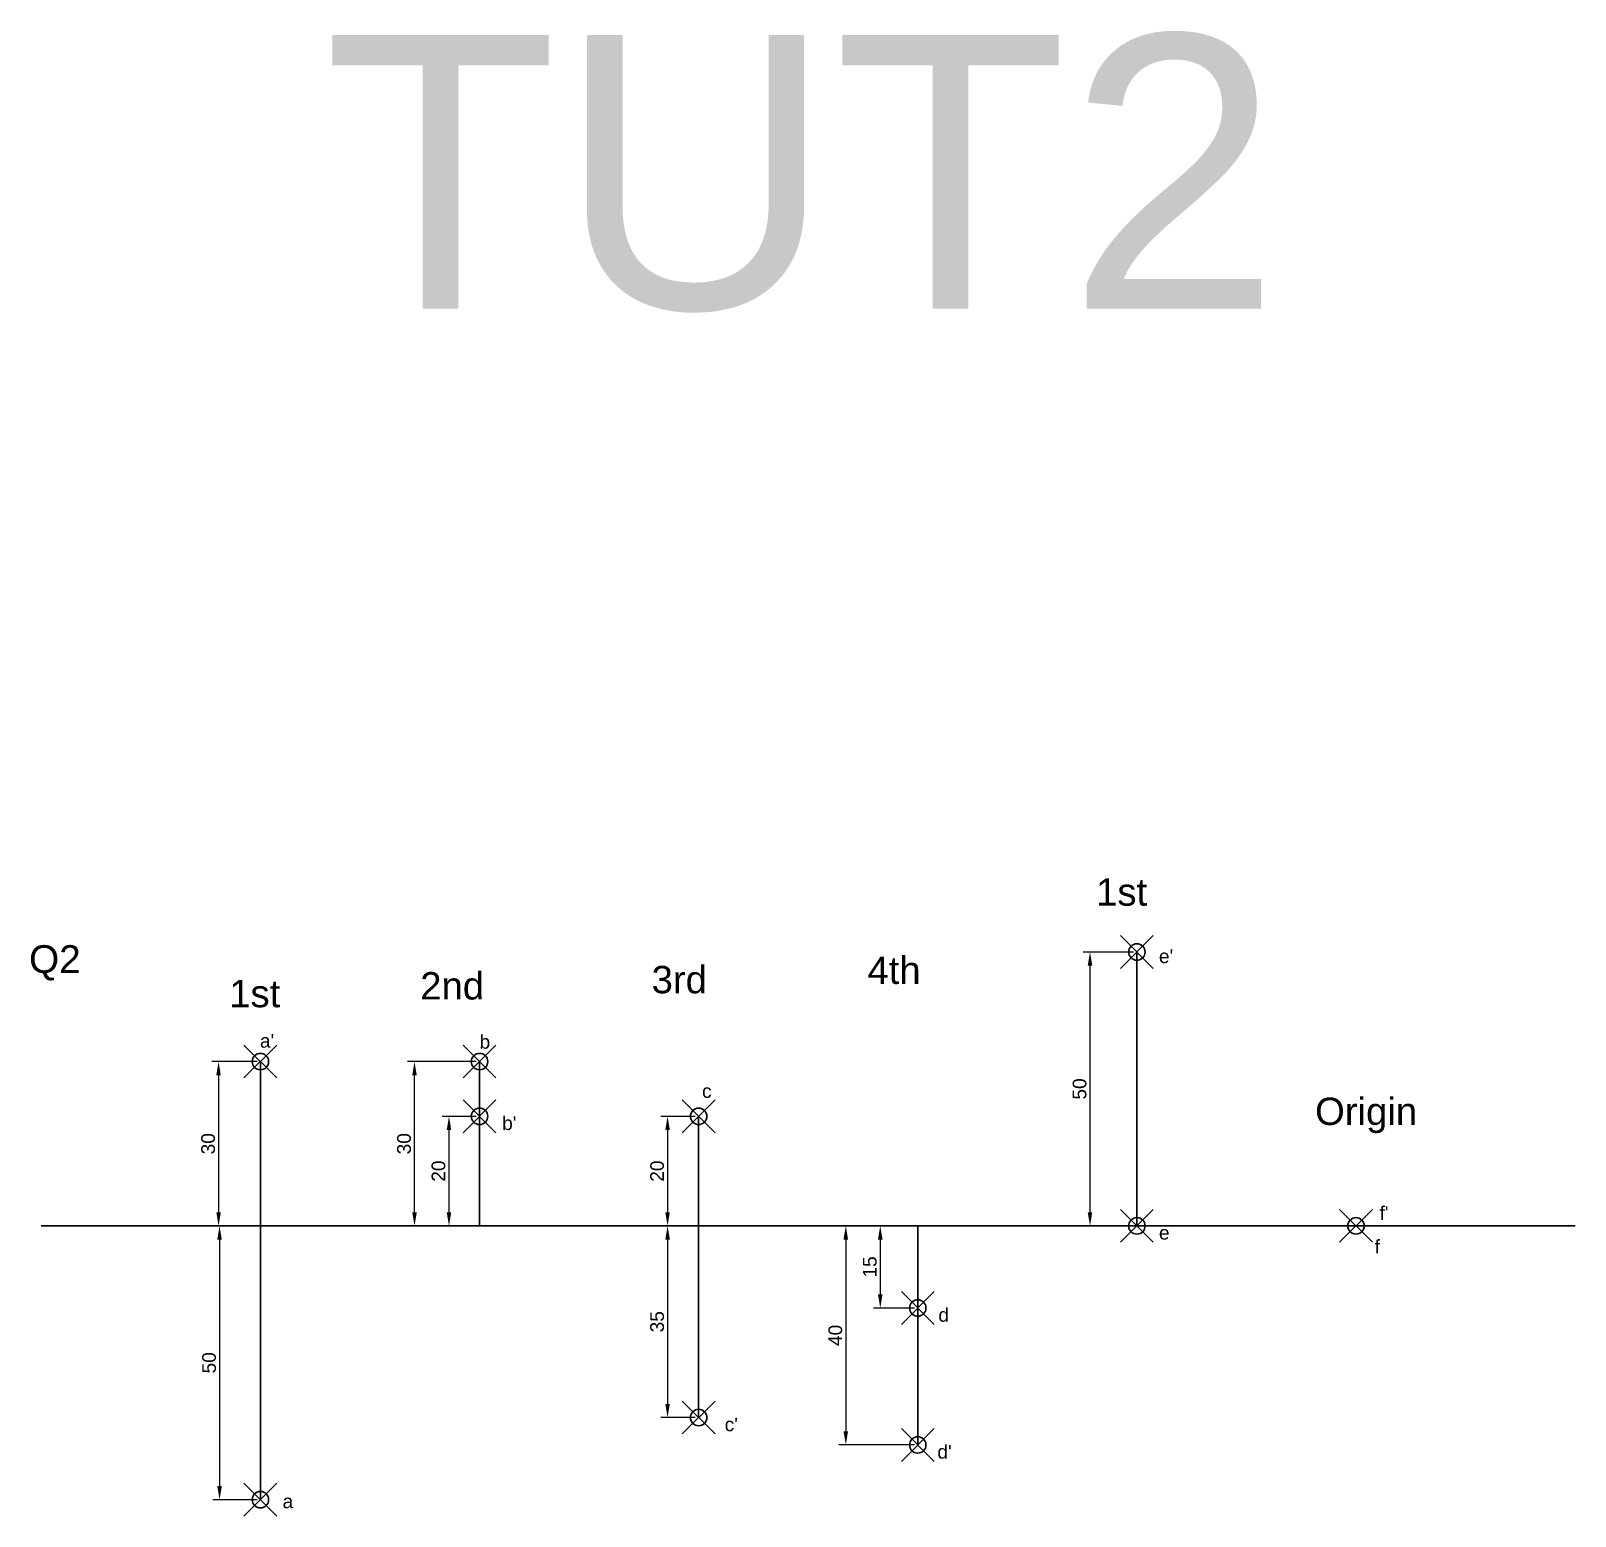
# Model space of a CAD drawing. Header units: millimetres. Extents: x 137 to 7220, y 7466 to 9893.
# Drawn here: x 686.6 to 968.5, y 9621.6 to 9892.8 of the extents above; entities that cross this region are included whole.
import ezdxf

# ---------------------------------------------------------------- set-up
doc = ezdxf.new("R2010")
doc.units = ezdxf.units.MM
doc.header["$PDMODE"] = 35
doc.header["$PDSIZE"] = 3
doc.layers.add('Dimensions', color=1, linetype='Continuous')
doc.layers.add('Text', color=7, linetype='Continuous')
doc.layers.add('Object', color=7, linetype='Continuous', lineweight=30)
doc.styles.get("Standard").update_dxf_attribs({"font": 'arial.ttf'})
doc.dimstyles.new('ISO-25', dxfattribs={"dimtxt": 2.5, "dimasz": 2.5, "dimexe": 1.25, "dimexo": 0.625, "dimtad": 1, "dimdec": 0, "dimtxsty": 'Standard', "dimcen": 2.5, "dimadec": 0, "dimazin": 0, "dimtfac": 1, "dimtdec": 0, "dimtmove": 0, "dimatfit": 3, "dimfxl": 1, "dimarcsym": 0})

msp = doc.modelspace()

# ---------------------------------------------------------------- texts
at = {"layer": 'Object'}
msp.add_text('TUT2', height=50, dxfattribs=at).set_placement((740.035, 9842.028))
at = {"layer": 'Text'}
for s, p in [('4th', (839.306, 9718.741)), ('2nd', (757.66, 9715.908)), ('3rd', (799.901, 9717.041)), ('1st', (722.791, 9714.491)), ('Origin', (921.013, 9692.99))]:
    msp.add_text(s, height=5, dxfattribs=at).set_placement(p)
at = {"layer": 'Text', "attachment_point": 1}
for s, width, gutter_width, heights, insert, char_height in [('1st', 56.13115, 192.774, [19.655], (881.041, 9738.037), 5), ('Q2', 101.91327, 12.5, [0], (686.247, 9725.822), 5.0647), ("e'", 19.23405, 12.5, [0], (892.511, 9725.054), 2.5), ("a'", 13.12229, 12.5, [0], (728.392, 9709.605), 2.5), ('b', 14.02108, 12.5, [0], (768.486, 9709.425), 2.5), ('c', 7.90933, 12.5, [0], (809.103, 9700.443), 2.5), ("b'", 7.90933, 12.5, [0], (772.612, 9694.574), 2.5), ("f'", 9.34739, 12.5, [0], (932.776, 9678.167), 2.5), ('e', 6.65103, 12.5, [0], (892.511, 9674.574), 2.5), ('f', 8.62836, 12.5, [0], (931.878, 9672.032), 2.5), ('d', 17.43647, 12.5, [0], (852.245, 9659.574), 2.5), ("c'", 8.26884, 12.5, [0], (813.238, 9639.574), 2.5), ("d'", 9.52715, 12.5, [0], (852.065, 9634.574), 2.5), ('a', 15.27938, 12.5, [0], (732.527, 9625.532), 2.5)]:
    msp.add_mtext_dynamic_manual_height_columns(s, width=width, gutter_width=gutter_width, heights=heights, dxfattribs=dict(at, insert=insert, char_height=char_height))

# ---------------------------------------------------------------- blocks, each defined once
blk = doc.blocks.new('*D335')
at = {"layer": 'Defpoints', "color": 0, "transparency": 16777216}
for p in [(728.49, 9704.57), (720.84, 9674.57), (728.49, 9674.57)]:
    blk.add_point(p, dxfattribs=at)
at = {"layer": 'Dimensions', "color": 0, "lineweight": -2, "transparency": 16777216}
for p, q in [((727.86, 9704.57), (719.59, 9704.57)), ((720.84, 9702.07), (720.84, 9677.07)), ((727.86, 9674.57), (719.59, 9674.57))]:
    blk.add_line(p, q, dxfattribs=at)
at = {"layer": 'Dimensions', "color": 0, "transparency": 16777216}
for points in [[(720.43, 9702.07), (721.26, 9702.07), (720.84, 9704.57)], [(720.43, 9677.07), (721.26, 9677.07), (720.84, 9674.57)]]:
    blk.add_solid(points, dxfattribs=at)
at = {"layer": 'Dimensions', "color": 0, "transparency": 16777216, "insert": (718.94, 9689.57), "char_height": 2.5, "attachment_point": 5, "rotation": 90}
blk.add_mtext('30', dxfattribs=at)
blk = doc.blocks.new('*D336')
at = {"layer": 'Defpoints', "color": 0, "transparency": 16777216}
for p in [(728.49, 9674.57), (721.02, 9624.57), (728.49, 9624.57)]:
    blk.add_point(p, dxfattribs=at)
at = {"layer": 'Dimensions', "color": 0, "lineweight": -2, "transparency": 16777216}
for p, q in [((727.86, 9674.57), (719.77, 9674.57)), ((721.02, 9672.07), (721.02, 9627.07)), ((727.86, 9624.57), (719.77, 9624.57))]:
    blk.add_line(p, q, dxfattribs=at)
at = {"layer": 'Dimensions', "color": 0, "transparency": 16777216}
for points in [[(720.61, 9672.07), (721.44, 9672.07), (721.02, 9674.57)], [(720.61, 9627.07), (721.44, 9627.07), (721.02, 9624.57)]]:
    blk.add_solid(points, dxfattribs=at)
at = {"layer": 'Dimensions', "color": 0, "transparency": 16777216, "insert": (719.12, 9649.57), "char_height": 2.5, "attachment_point": 5, "rotation": 90}
blk.add_mtext('50', dxfattribs=at)
blk = doc.blocks.new('*D337')
at = {"layer": 'Defpoints', "color": 0, "transparency": 16777216}
for p in [(762.91, 9694.57), (768.49, 9694.57), (768.49, 9674.57)]:
    blk.add_point(p, dxfattribs=at)
at = {"layer": 'Dimensions', "color": 0, "lineweight": -2, "transparency": 16777216}
for p, q in [((767.86, 9694.57), (761.66, 9694.57)), ((762.91, 9677.07), (762.91, 9692.07)), ((767.86, 9674.57), (761.66, 9674.57))]:
    blk.add_line(p, q, dxfattribs=at)
at = {"layer": 'Dimensions', "color": 0, "transparency": 16777216}
for points in [[(762.49, 9692.07), (763.32, 9692.07), (762.91, 9694.57)], [(762.49, 9677.07), (763.32, 9677.07), (762.91, 9674.57)]]:
    blk.add_solid(points, dxfattribs=at)
at = {"layer": 'Dimensions', "color": 0, "transparency": 16777216, "insert": (761, 9684.57), "char_height": 2.5, "attachment_point": 5, "rotation": 90}
blk.add_mtext('20', dxfattribs=at)
blk = doc.blocks.new('*D338')
at = {"layer": 'Defpoints', "color": 0, "transparency": 16777216}
for p in [(756.61, 9704.57), (768.49, 9704.57), (768.49, 9674.57)]:
    blk.add_point(p, dxfattribs=at)
at = {"layer": 'Dimensions', "color": 0, "lineweight": -2, "transparency": 16777216}
for p, q in [((767.86, 9704.57), (755.36, 9704.57)), ((756.61, 9677.07), (756.61, 9702.07)), ((767.86, 9674.57), (755.36, 9674.57))]:
    blk.add_line(p, q, dxfattribs=at)
at = {"layer": 'Dimensions', "color": 0, "transparency": 16777216}
for points in [[(756.2, 9702.07), (757.03, 9702.07), (756.61, 9704.57)], [(756.2, 9677.07), (757.03, 9677.07), (756.61, 9674.57)]]:
    blk.add_solid(points, dxfattribs=at)
at = {"layer": 'Dimensions', "color": 0, "transparency": 16777216, "insert": (754.71, 9689.57), "char_height": 2.5, "attachment_point": 5, "rotation": 90}
blk.add_mtext('30', dxfattribs=at)
blk = doc.blocks.new('*D339')
at = {"layer": 'Defpoints', "color": 0, "transparency": 16777216}
for p in [(808.49, 9694.57), (802.81, 9674.57), (808.49, 9674.57)]:
    blk.add_point(p, dxfattribs=at)
at = {"layer": 'Dimensions', "color": 0, "lineweight": -2, "transparency": 16777216}
for p, q in [((807.86, 9694.57), (801.56, 9694.57)), ((802.81, 9692.07), (802.81, 9677.07)), ((807.86, 9674.57), (801.56, 9674.57))]:
    blk.add_line(p, q, dxfattribs=at)
at = {"layer": 'Dimensions', "color": 0, "transparency": 16777216}
for points in [[(802.4, 9692.07), (803.23, 9692.07), (802.81, 9694.57)], [(802.4, 9677.07), (803.23, 9677.07), (802.81, 9674.57)]]:
    blk.add_solid(points, dxfattribs=at)
at = {"layer": 'Dimensions', "color": 0, "transparency": 16777216, "insert": (800.91, 9684.57), "char_height": 2.5, "attachment_point": 5, "rotation": 90}
blk.add_mtext('20', dxfattribs=at)
blk = doc.blocks.new('*D340')
at = {"layer": 'Defpoints', "color": 0, "transparency": 16777216}
for p in [(808.49, 9674.57), (802.81, 9639.57), (808.49, 9639.57)]:
    blk.add_point(p, dxfattribs=at)
at = {"layer": 'Dimensions', "color": 0, "lineweight": -2, "transparency": 16777216}
for p, q in [((807.86, 9674.57), (801.56, 9674.57)), ((802.81, 9672.07), (802.81, 9642.07)), ((807.86, 9639.57), (801.56, 9639.57))]:
    blk.add_line(p, q, dxfattribs=at)
at = {"layer": 'Dimensions', "color": 0, "transparency": 16777216}
for points in [[(802.4, 9672.07), (803.23, 9672.07), (802.81, 9674.57)], [(802.4, 9642.07), (803.23, 9642.07), (802.81, 9639.57)]]:
    blk.add_solid(points, dxfattribs=at)
at = {"layer": 'Dimensions', "color": 0, "transparency": 16777216, "insert": (800.91, 9657.07), "char_height": 2.5, "attachment_point": 5, "rotation": 90}
blk.add_mtext('35', dxfattribs=at)
blk = doc.blocks.new('*D311')
at = {"layer": 'Defpoints', "color": 0, "transparency": 16777216}
for p in [(848.49, 9674.57), (835.35, 9634.57), (848.49, 9634.57)]:
    blk.add_point(p, dxfattribs=at)
at = {"layer": 'Dimensions', "color": 0, "lineweight": -2, "transparency": 16777216}
for p, q in [((847.86, 9674.57), (834.1, 9674.57)), ((835.35, 9672.07), (835.35, 9637.07)), ((847.86, 9634.57), (834.1, 9634.57))]:
    blk.add_line(p, q, dxfattribs=at)
at = {"layer": 'Dimensions', "color": 0, "transparency": 16777216}
for points in [[(834.93, 9672.07), (835.76, 9672.07), (835.35, 9674.57)], [(834.93, 9637.07), (835.76, 9637.07), (835.35, 9634.57)]]:
    blk.add_solid(points, dxfattribs=at)
at = {"layer": 'Dimensions', "color": 0, "transparency": 16777216, "insert": (833.45, 9654.57), "char_height": 2.5, "attachment_point": 5, "rotation": 90}
blk.add_mtext('40', dxfattribs=at)
blk = doc.blocks.new('*D312')
at = {"layer": 'Defpoints', "color": 0, "transparency": 16777216}
for p in [(879.93, 9724.57), (888.49, 9724.57), (888.49, 9674.57)]:
    blk.add_point(p, dxfattribs=at)
at = {"layer": 'Dimensions', "color": 0, "lineweight": -2, "transparency": 16777216}
for p, q in [((887.86, 9724.57), (878.68, 9724.57)), ((879.93, 9677.07), (879.93, 9722.07)), ((887.86, 9674.57), (878.68, 9674.57))]:
    blk.add_line(p, q, dxfattribs=at)
at = {"layer": 'Dimensions', "color": 0, "transparency": 16777216}
for points in [[(879.51, 9722.07), (880.34, 9722.07), (879.93, 9724.57)], [(879.51, 9677.07), (880.34, 9677.07), (879.93, 9674.57)]]:
    blk.add_solid(points, dxfattribs=at)
at = {"layer": 'Dimensions', "color": 0, "transparency": 16777216, "insert": (878.03, 9699.57), "char_height": 2.5, "attachment_point": 5, "rotation": 90}
blk.add_mtext('50', dxfattribs=at)
blk = doc.blocks.new('*D313')
at = {"layer": 'Defpoints', "color": 0, "transparency": 16777216}
for p in [(848.49, 9674.57), (841.64, 9659.57), (848.49, 9659.57)]:
    blk.add_point(p, dxfattribs=at)
at = {"layer": 'Dimensions', "color": 0, "lineweight": -2, "transparency": 16777216}
for p, q in [((847.86, 9674.57), (840.39, 9674.57)), ((841.64, 9672.07), (841.64, 9662.07)), ((847.86, 9659.57), (840.39, 9659.57))]:
    blk.add_line(p, q, dxfattribs=at)
at = {"layer": 'Dimensions', "color": 0, "transparency": 16777216}
for points in [[(841.22, 9672.07), (842.06, 9672.07), (841.64, 9674.57)], [(841.22, 9662.07), (842.06, 9662.07), (841.64, 9659.57)]]:
    blk.add_solid(points, dxfattribs=at)
at = {"layer": 'Dimensions', "color": 0, "transparency": 16777216, "insert": (839.74, 9667.07), "char_height": 2.5, "attachment_point": 5, "rotation": 90}
blk.add_mtext('15', dxfattribs=at)

# ---------------------------------------------------------------- dimensions: what is measured, and where the dimension line sits
at = {"layer": 'Dimensions'}
for base, p1, p2, picture, middle in [((879.928, 9724.574), (888.486, 9674.574), (888.486, 9724.574), '*D312', (878.026, 9699.574)), ((720.842, 9674.574), (728.486, 9704.574), (728.486, 9674.574), '*D335', (718.94, 9689.574)), ((756.614, 9704.574), (768.486, 9674.574), (768.486, 9704.574), '*D338', (754.712, 9689.574)), ((762.906, 9694.574), (768.486, 9674.574), (768.486, 9694.574), '*D337', (761.004, 9684.574)), ((802.812, 9674.574), (808.486, 9694.574), (808.486, 9674.574), '*D339', (800.91, 9684.574)), ((721.022, 9624.574), (728.486, 9674.574), (728.486, 9624.574), '*D336', (719.121, 9649.574)), ((802.812, 9639.574), (808.486, 9674.574), (808.486, 9639.574), '*D340', (800.909, 9657.074)), ((841.639, 9659.574), (848.486, 9674.574), (848.486, 9659.574), '*D313', (839.738, 9667.074))]:
    dim = msp.add_linear_dim(base=base, p1=p1, p2=p2, angle=90, dimstyle='ISO-25', dxfattribs=at)
    dim.commit()
    dim.dimension.update_dxf_attribs({"geometry": picture, "text_midpoint": middle})
dim = msp.add_linear_dim(base=(835.348, 9634.574), p1=(848.486, 9674.574), p2=(848.486, 9634.574), angle=90, dimstyle='ISO-25', dxfattribs=at)
dim.commit()
dim.dimension.update_dxf_attribs({"geometry": '*D311', "text_midpoint": (835.348, 9654.574), "dimtype": 160})

# ---------------------------------------------------------------- linework, layer by layer
at = {"layer": 'Object'}
for p, q in [((888.486, 9674.574), (888.486, 9724.574)), ((728.486, 9674.574), (728.486, 9704.574)), ((728.486, 9704.574), (728.486, 9624.574)), ((768.486, 9694.574), (768.486, 9704.574)), ((768.486, 9674.574), (768.486, 9694.574)), ((808.486, 9674.574), (808.486, 9694.574)), ((688.486, 9674.574), (728.486, 9674.574)), ((728.486, 9674.574), (768.486, 9674.574)), ((768.486, 9674.574), (728.486, 9674.574)), ((728.486, 9674.574), (768.486, 9674.574)), ((768.486, 9674.574), (808.486, 9674.574)), ((808.486, 9674.574), (848.486, 9674.574)), ((808.486, 9674.574), (808.486, 9639.574)), ((808.486, 9639.574), (808.486, 9674.574)), ((848.486, 9674.574), (888.486, 9674.574)), ((848.486, 9674.574), (848.486, 9634.574)), ((848.486, 9674.574), (848.486, 9659.574)), ((888.486, 9674.574), (928.486, 9674.574)), ((928.486, 9674.574), (968.486, 9674.574))]:
    msp.add_line(p, q, dxfattribs=at)
for p in [(888.486, 9724.574), (728.486, 9704.574), (768.486, 9704.574), (768.486, 9694.574), (808.486, 9694.574), (888.486, 9674.574), (928.486, 9674.574), (848.486, 9659.574), (808.486, 9639.574), (848.486, 9634.574), (728.486, 9624.574)]:
    msp.add_point(p, dxfattribs=at)

msp.set_redraw_order([(e.dxf.handle, doc.entitydb.next_handle()) for e in msp.query("TEXT MTEXT ATTDEF DIMENSION ARC_DIMENSION")])  # texts and dimensions are drawn at this point

doc.saveas('drawing.dxf')
